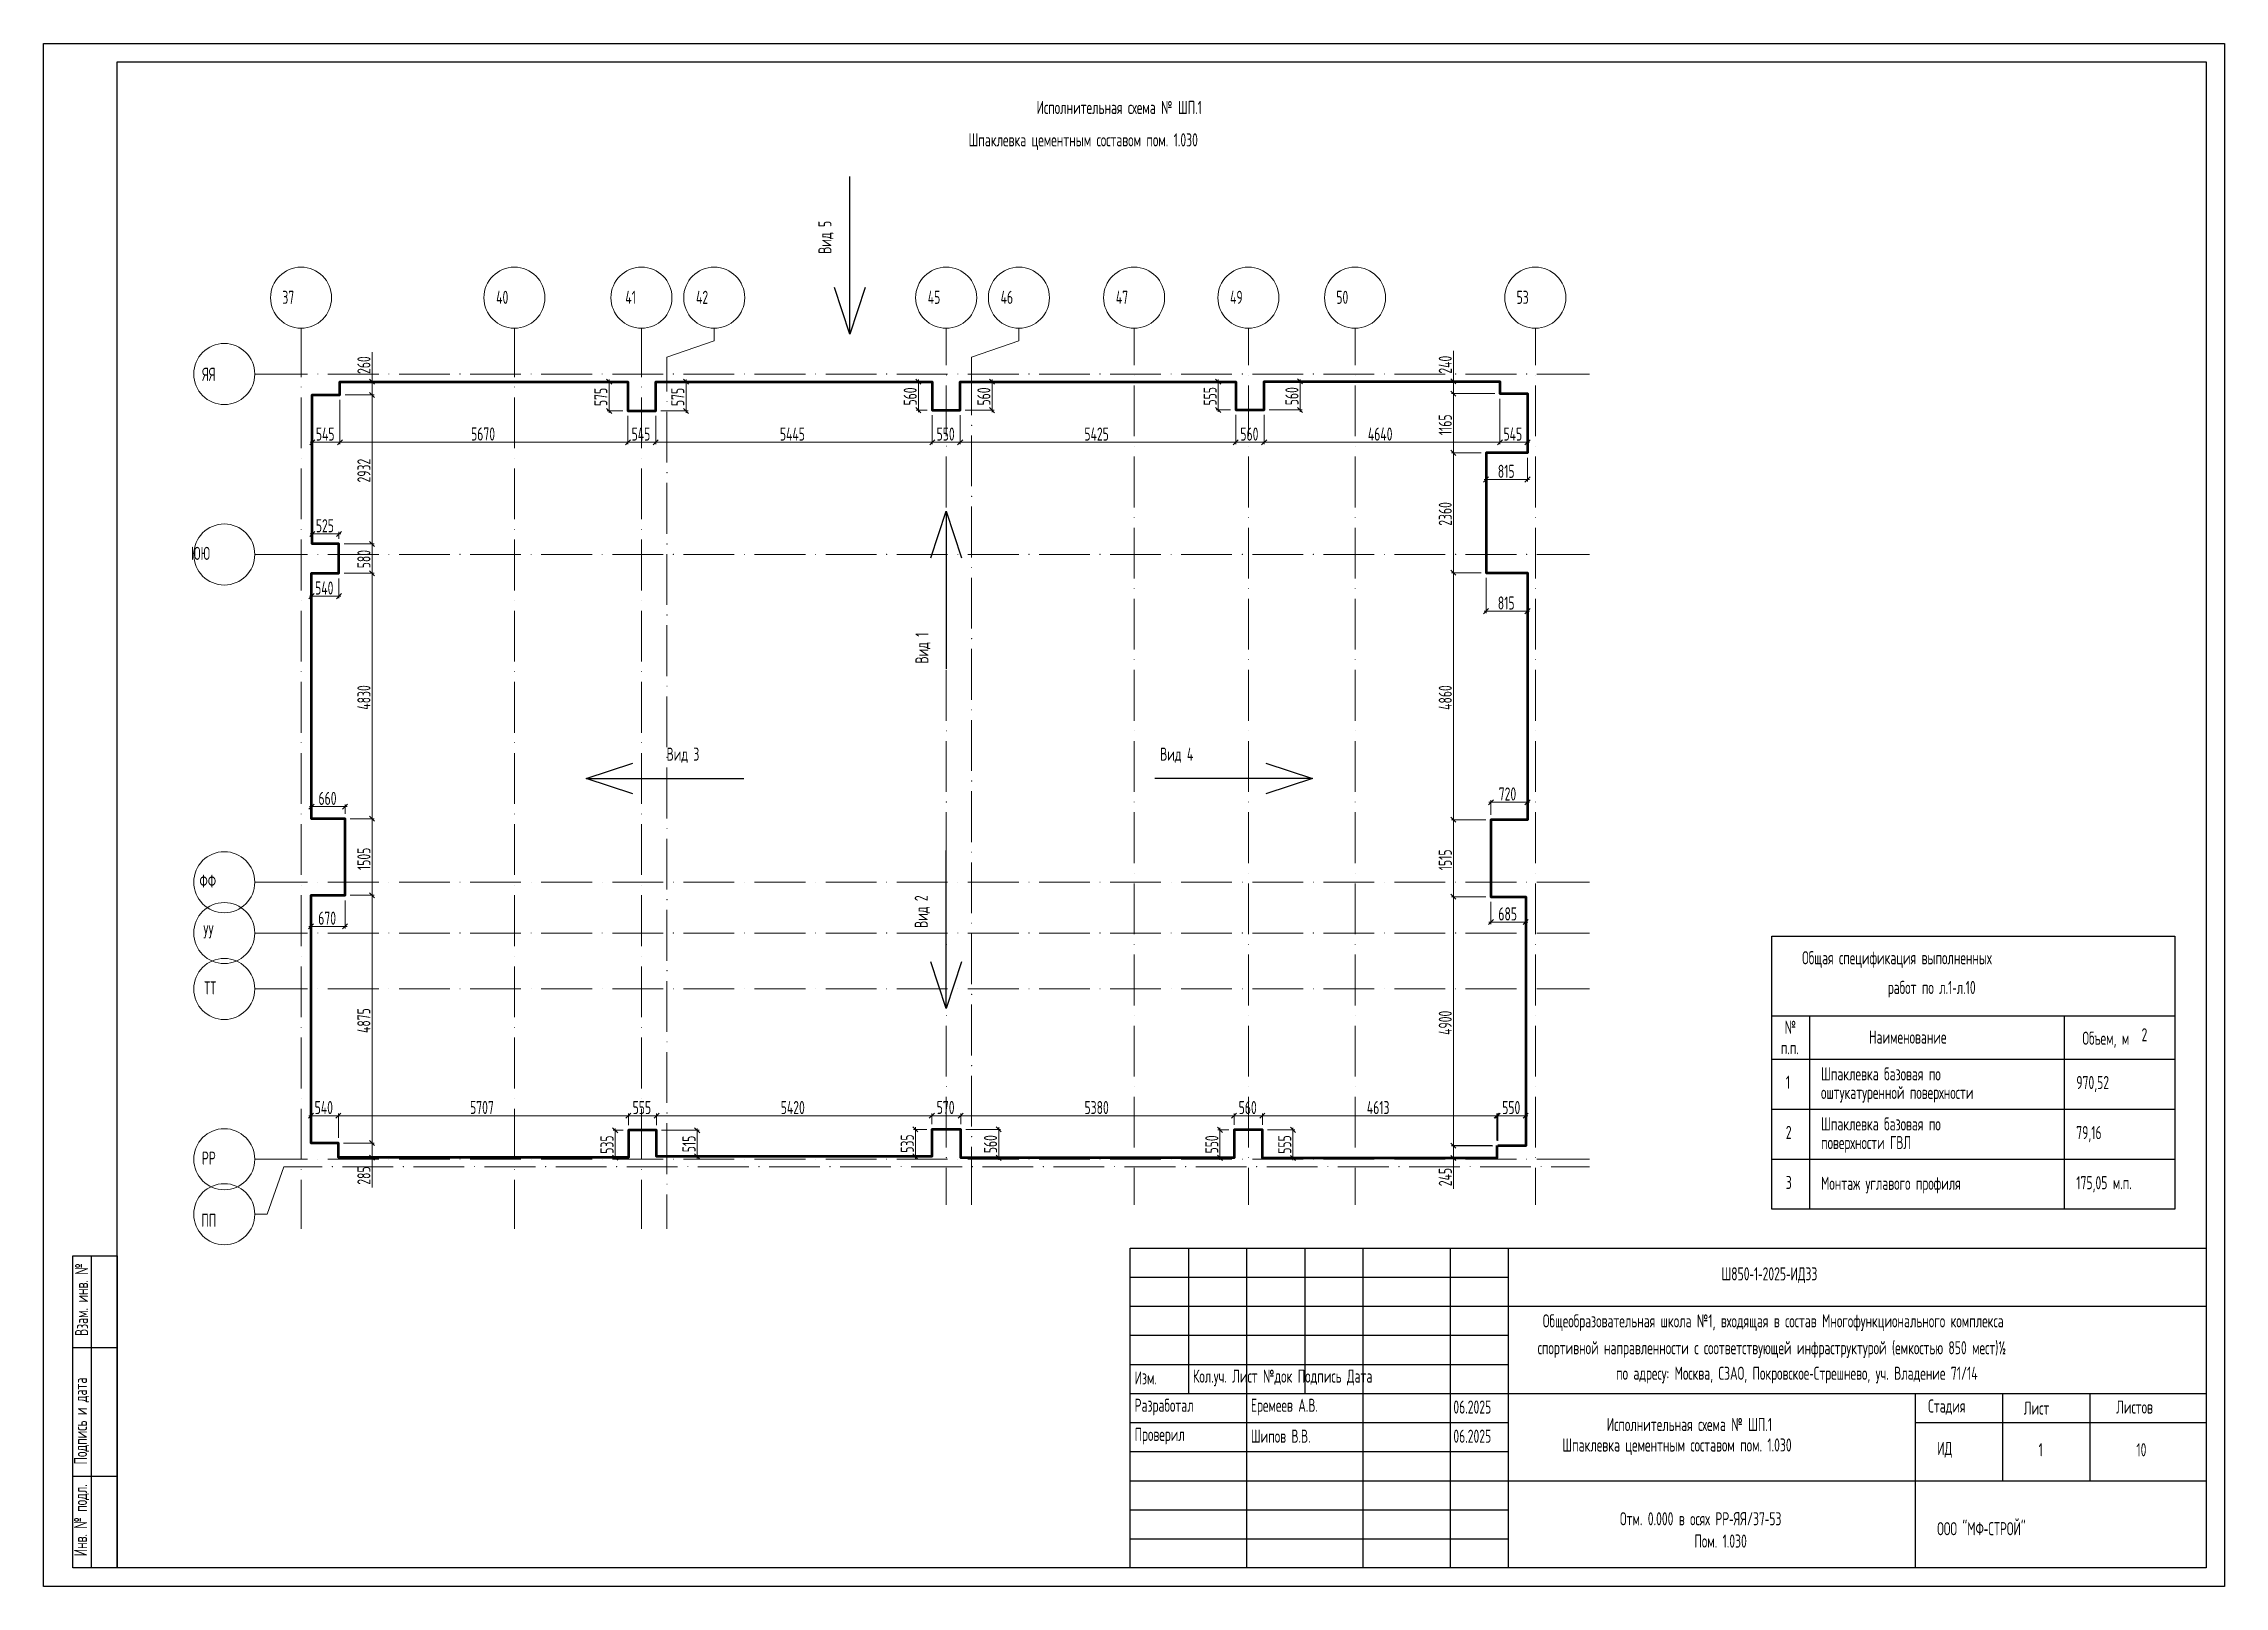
# Model space of a CAD drawing. Header units: millimetres. Extents: x 0 to 258, y 0 to 17.
# Drawn here: x 0.04 to 23.34, y 0.03 to 16.5 of the extents above; entities that cross this region are included whole.
import ezdxf

# ---------------------------------------------------------------- set-up
doc = ezdxf.new("R2010")
doc.units = ezdxf.units.MM
doc.layers.add('PDF _0', color=7, linetype='Continuous')
doc.layers.add('PDF _Текст', color=7, linetype='Continuous')
doc.layers.add('PDF _Оси-1', color=7, linetype='Continuous', true_color=0xaaaaaa)
doc.layers.add('PDF _Оси-3', color=7, linetype='Continuous', true_color=0x989898)
doc.styles.get("Standard").update_dxf_attribs({"font": 'ГОСТ тип А.ttf', "width": 0.8})

msp = doc.modelspace()

# ---------------------------------------------------------------- texts
at = {"layer": 'PDF _Текст', "char_height": 0.14, "attachment_point": 4}
for s, insert in [('Исполнительная схема № ШП.1', (10.651, 15.822)), ('Шпаклевка цементным составом пом. 1.030', (9.924, 15.457)), ('545', (2.952, 12.335)), ('5670', (4.61, 12.336)), ('545', (6.325, 12.335)), ('5445', (7.909, 12.335)), ('550', (9.583, 12.335)), ('5425', (11.162, 12.335)), ('560', (12.828, 12.335)), ('4640', (14.19, 12.335)), ('545', (15.639, 12.335)), ('815', (15.578, 11.937)), ('525', (2.952, 11.356)), ('540', (2.944, 10.691)), ('815', (15.578, 10.531)), ('Вид 3', (6.699, 8.906)), ('Вид 4', (11.971, 8.906)), ('660', (2.98, 8.445)), ('720', (15.588, 8.492)), ('670', (2.977, 7.166)), ('685', (15.584, 7.212)), ('Общая спецификация выполненных', (18.829, 6.724)), ('работ по л.1‐л.10', (19.744, 6.407)), ('№', (18.643, 6.001)), ('Наименование', (19.544, 5.896)), ('Объем, м', (21.823, 5.868)), ('2', (22.455, 5.921)), ('п.п.', (18.601, 5.783)), ('1', (18.655, 5.414)), ('оштукатуренной поверхности', (19.031, 5.286)), ('Шпаклевка базовая по', (19.031, 5.503)), ('970,52', (21.758, 5.395)), ('540', (2.939, 5.144)), ('5707', (4.599, 5.145)), ('555', (6.336, 5.144)), ('5420', (7.918, 5.144)), ('570', (9.584, 5.145)), ('5380', (11.163, 5.144)), ('560', (12.81, 5.144)), ('4613', (14.179, 5.144)), ('550', (15.625, 5.144)), ('2', (18.655, 4.879)), ('Шпаклевка базовая по', (19.031, 4.969)), ('79,16', (21.757, 4.86)), ('поверхности ГВЛ', (19.031, 4.751)), ('3', (18.655, 4.344)), ('Монтаж углавого профиля', (19.031, 4.316)), ('175,05 м.п.', (21.758, 4.325)), ('Ш850‐1‐2025‐ИД33', (17.967, 3.354)), ('Общеобразовательная школа №1, входящая в состав Многофункционального комплекса', (16.059, 2.847)), ('спортивной направленности с соответствующей инфраструктурой (емкостью 850 мест)½', (16.004, 2.56)), ('Кол.уч. Лист №док Подпись Дата', (12.321, 2.257)), ('по адресу: Москва, СЗАО, Покровское‐Стрешнево, уч. Владение 71/14', (16.841, 2.288)), ('Изм.', (11.698, 2.257)), ('Разработал', (11.698, 1.946)), ('Еремеев А.В.', (12.94, 1.946)), ('06.2025', (15.103, 1.946)), ('Стадия', (20.175, 1.946)), ('Лист', (21.197, 1.935)), ('Листов', (22.184, 1.946)), ('Проверил', (11.698, 1.635)), ('Шипов В.В.', (12.94, 1.635)), ('06.2025', (15.103, 1.635)), ('Исполнительная схема № ШП.1', (16.742, 1.76)), ('Шпаклевка цементным составом пом. 1.030', (16.267, 1.522)), ('ИД', (20.272, 1.49)), ('1', (21.355, 1.49)), ('10', (22.4, 1.49)), ('Отм. 0.000 в осях РР‐ЯЯ/37‐53', (16.883, 0.753)), ('ООО "МФ‐СТРОЙ"', (20.272, 0.647)), ('Пом. 1.030', (17.678, 0.515))]:
    msp.add_mtext(s, dxfattribs=dict(at, insert=insert))
at = {"layer": 'PDF _Текст', "char_height": 0.14, "attachment_point": 4, "rotation": 90}
for s, insert in [('Вид 5', (8.401, 14.26)), ('260', (3.465, 12.977)), ('240', (15.017, 12.98)), ('575', (5.996, 12.634)), ('575', (6.818, 12.634)), ('560', (9.301, 12.64)), ('560', (10.088, 12.64)), ('555', (12.505, 12.64)), ('560', (13.379, 12.643)), ('1165', (15.017, 12.323)), ('2932', (3.465, 11.818)), ('2360', (15.017, 11.356)), ('580', (3.465, 10.902)), ('Вид 1', (9.437, 9.885)), ('4830', (3.465, 9.392)), ('4860', (15.017, 9.39)), ('1505', (3.465, 7.68)), ('1515', (15.017, 7.678)), ('Вид 2', (9.43, 7.062)), ('4875', (3.464, 5.94)), ('4900', (15.017, 5.92)), ('535', (6.062, 4.651)), ('515', (6.938, 4.667)), ('535', (9.27, 4.662)), ('560', (10.159, 4.657)), ('550', (12.523, 4.654)), ('555', (13.302, 4.651)), ('285', (3.465, 4.32)), ('245', (15.017, 4.304)), ('Взам. инв. №', (0.449, 2.705)), ('Подпись и дата', (0.449, 1.333)), ('Инв. № подл.', (0.449, 0.352))]:
    msp.add_mtext(s, dxfattribs=dict(at, insert=insert))
at = {"layer": 'PDF _Текст', "color": 253, "true_color": 0xaaaaaa, "char_height": 0.14, "attachment_point": 4}
for s, insert in [('37', (2.594, 13.795)), ('40', (4.878, 13.795)), ('41', (6.258, 13.795)), ('42', (7.013, 13.795)), ('45', (9.489, 13.795)), ('46', (10.267, 13.795)), ('47', (11.498, 13.795)), ('49', (12.718, 13.795)), ('50', (13.853, 13.795)), ('53', (15.779, 13.795)), ('ЯЯ', (1.738, 12.972)), ('ЮЮ', (1.618, 11.061)), ('ФФ', (1.708, 7.561)), ('УУ', (1.75, 7.019)), ('ТТ', (1.759, 6.422)), ('РР', (1.734, 4.604)), ('ПП', (1.728, 3.94))]:
    msp.add_mtext(s, dxfattribs=dict(at, insert=insert))

# ---------------------------------------------------------------- linework, layer by layer
at = {"layer": 'PDF _0', "lineweight": 25}
for points in [[(0.043, 16.504), (23.34, 16.504), (23.34, 0.031), (0.043, 0.031)], [(0.828, 16.308), (23.144, 16.308), (23.144, 0.228), (0.828, 0.228)], [(22.811, 4.058), (18.505, 4.058), (18.505, 6.973), (22.811, 6.973)], [(0.357, 3.561), (0.828, 3.561), (0.828, 0.228), (0.357, 0.228)], [(11.652, 3.644), (23.144, 3.644), (23.144, 0.228), (11.652, 0.228)]]:
    msp.add_lwpolyline(points, close=True, dxfattribs=at)
for points in [[(8.821, 13.899), (8.656, 13.401), (8.656, 15.085)], [(8.656, 13.401), (8.492, 13.899)], [(9.521, 11.013), (9.685, 11.511), (9.685, 9.827)], [(9.685, 11.511), (9.849, 11.013)], [(5.841, 8.658), (6.339, 8.822)], [(6.339, 8.494), (5.841, 8.658), (7.525, 8.658)], [(13.1, 8.822), (13.598, 8.658), (11.914, 8.658)], [(13.598, 8.658), (13.1, 8.494)], [(9.849, 6.701), (9.685, 6.203), (9.685, 7.887)], [(9.685, 6.203), (9.521, 6.701)], [(18.505, 6.122), (22.811, 6.122)], [(18.908, 6.122), (18.908, 4.058)], [(21.628, 6.122), (21.628, 4.058)], [(18.505, 5.662), (22.811, 5.662)], [(18.505, 5.127), (22.811, 5.127)], [(18.505, 4.592), (22.811, 4.592)], [(0.553, 3.561), (0.553, 0.228)], [(12.273, 3.644), (12.273, 2.091)], [(12.894, 3.644), (12.894, 0.228)], [(13.515, 3.644), (13.515, 2.091)], [(14.137, 3.644), (14.137, 0.228)], [(15.068, 3.644), (15.068, 0.228)], [(15.69, 3.644), (15.69, 0.228)], [(11.652, 3.333), (15.69, 3.333)], [(11.652, 3.023), (23.144, 3.023)], [(0.357, 2.581), (0.828, 2.581)], [(11.652, 2.712), (15.69, 2.712)], [(11.652, 2.402), (15.69, 2.402)], [(11.652, 2.091), (23.144, 2.091)], [(20.038, 2.091), (20.038, 0.228)], [(20.97, 2.091), (20.97, 1.159)], [(21.901, 2.091), (21.901, 1.159)], [(11.652, 1.781), (15.69, 1.781)], [(20.038, 1.781), (23.144, 1.781)], [(11.652, 1.47), (15.69, 1.47)], [(0.357, 1.208), (0.828, 1.208)], [(11.652, 1.159), (23.144, 1.159)], [(11.652, 0.849), (15.69, 0.849)], [(11.652, 0.538), (15.69, 0.538)]]:
    msp.add_lwpolyline(points, dxfattribs=at)
at = {"layer": 'PDF _0', "lineweight": 13}
for points in [[(3.552, 12.894), (3.552, 13.21)], [(15.104, 12.897), (15.104, 13.223)], [(3.264, 12.894), (3.574, 12.894)], [(3.579, 12.867), (3.525, 12.921)], [(3.552, 12.916), (3.552, 12.753)], [(6.112, 12.867), (6.057, 12.921)], [(6.232, 12.894), (6.063, 12.894)], [(6.084, 12.916), (6.084, 12.561)], [(6.636, 12.894), (6.928, 12.894)], [(6.933, 12.867), (6.879, 12.921)], [(6.906, 12.916), (6.906, 12.561)], [(9.415, 12.867), (9.36, 12.921)], [(9.482, 12.894), (9.366, 12.894)], [(9.388, 12.916), (9.388, 12.569)], [(9.889, 12.894), (10.197, 12.894)], [(10.202, 12.867), (10.148, 12.921)], [(10.175, 12.916), (10.175, 12.569)], [(12.618, 12.867), (12.564, 12.921)], [(12.724, 12.894), (12.569, 12.894)], [(12.591, 12.916), (12.591, 12.571)], [(13.136, 12.897), (13.487, 12.897)], [(13.492, 12.87), (13.438, 12.924)], [(13.465, 12.919), (13.465, 12.571)], [(15.131, 12.87), (15.077, 12.924)], [(15.545, 12.897), (15.082, 12.897)], [(15.104, 12.919), (15.104, 12.767)], [(2.914, 12.699), (2.914, 12.226)], [(3.552, 12.775), (3.552, 11.141)], [(6.057, 12.609), (6.112, 12.555)], [(6.232, 12.582), (6.063, 12.582)], [(6.636, 12.582), (6.928, 12.582)], [(6.879, 12.609), (6.933, 12.555)], [(9.36, 12.618), (9.415, 12.563)], [(9.482, 12.59), (9.366, 12.59)], [(9.889, 12.59), (10.197, 12.59)], [(10.148, 12.618), (10.202, 12.563)], [(12.564, 12.62), (12.618, 12.566)], [(12.724, 12.593), (12.569, 12.593)], [(13.136, 12.593), (13.487, 12.593)], [(13.438, 12.62), (13.492, 12.566)], [(15.104, 12.788), (15.104, 12.113)], [(15.895, 12.712), (15.895, 12.226)], [(2.941, 12.275), (2.886, 12.221)], [(2.892, 12.248), (3.231, 12.248)], [(6.308, 12.248), (3.188, 12.248)], [(6.264, 12.248), (6.603, 12.248)], [(6.56, 12.248), (9.558, 12.248)], [(9.514, 12.248), (9.856, 12.248)], [(9.813, 12.248), (12.8, 12.248)], [(12.756, 12.248), (13.104, 12.248)], [(13.06, 12.248), (15.621, 12.248)], [(15.104, 12.156), (15.104, 10.832)], [(15.578, 12.248), (15.917, 12.248)], [(15.868, 12.221), (15.922, 12.275)], [(15.453, 12.08), (15.453, 11.829)], [(15.895, 12.08), (15.895, 11.829)], [(15.48, 11.878), (15.426, 11.823)], [(15.431, 11.85), (15.917, 11.85)], [(15.868, 11.823), (15.922, 11.878)], [(2.941, 11.296), (2.886, 11.242)], [(2.892, 11.269), (3.22, 11.269)], [(2.914, 11.216), (2.914, 11.291)], [(3.171, 11.242), (3.226, 11.296)], [(3.198, 11.216), (3.198, 11.291)], [(3.552, 11.184), (3.552, 10.826)], [(2.905, 10.793), (2.905, 10.582)], [(3.198, 10.793), (3.198, 10.582)], [(3.552, 10.869), (3.552, 8.205)], [(15.104, 10.876), (15.104, 8.195)], [(15.453, 10.8), (15.453, 10.422)], [(15.895, 10.8), (15.895, 10.422)], [(2.933, 10.631), (2.878, 10.577)], [(2.884, 10.604), (3.22, 10.604)], [(3.171, 10.577), (3.226, 10.631)], [(15.48, 10.471), (15.426, 10.417)], [(15.431, 10.444), (15.917, 10.444)], [(15.868, 10.417), (15.922, 10.471)], [(15.532, 8.43), (15.478, 8.376)], [(15.483, 8.403), (15.917, 8.403)], [(15.505, 8.271), (15.505, 8.425)], [(15.868, 8.376), (15.922, 8.43)], [(15.895, 8.271), (15.895, 8.425)], [(2.933, 8.385), (2.878, 8.331)], [(2.884, 8.358), (3.285, 8.358)], [(2.905, 8.281), (2.905, 8.38)], [(3.236, 8.331), (3.291, 8.385)], [(3.264, 8.281), (3.264, 8.38)], [(3.552, 8.248), (3.552, 7.388)], [(15.104, 8.239), (15.104, 7.373)], [(2.9, 7.356), (2.9, 7.056)], [(3.264, 7.356), (3.264, 7.056)], [(3.552, 7.432), (3.552, 4.743)], [(15.104, 7.417), (15.104, 4.714)], [(15.505, 7.341), (15.505, 7.103)], [(15.876, 7.341), (15.876, 7.103)], [(2.927, 7.105), (2.873, 7.051)], [(2.878, 7.078), (3.285, 7.078)], [(3.236, 7.051), (3.291, 7.105)], [(15.532, 7.152), (15.478, 7.098)], [(15.483, 7.125), (15.898, 7.125)], [(15.849, 7.098), (15.903, 7.152)], [(2.927, 5.084), (2.873, 5.03)], [(2.878, 5.057), (3.215, 5.057)], [(2.9, 4.819), (2.9, 5.079)], [(3.171, 5.057), (6.311, 5.057)], [(6.176, 4.873), (6.122, 4.928)], [(6.235, 4.901), (6.127, 4.901)], [(6.149, 4.922), (6.149, 4.589)], [(6.268, 5.057), (6.612, 5.057)], [(6.569, 5.057), (9.553, 5.057)], [(6.645, 4.901), (7.046, 4.901)], [(7.052, 4.873), (6.997, 4.928)], [(7.024, 4.922), (7.024, 4.599)], [(9.384, 4.884), (9.33, 4.939)], [(9.477, 4.911), (9.335, 4.911)], [(9.357, 4.933), (9.357, 4.599)], [(9.51, 5.057), (9.863, 5.057)], [(9.819, 5.057), (12.782, 5.057)], [(9.895, 4.911), (10.267, 4.911)], [(10.273, 4.884), (10.218, 4.939)], [(10.246, 4.933), (10.246, 4.586)], [(12.636, 4.879), (12.582, 4.933)], [(12.706, 4.906), (12.587, 4.906)], [(12.609, 4.928), (12.609, 4.586)], [(12.738, 5.057), (13.086, 5.057)], [(13.042, 5.057), (15.589, 5.057)], [(13.118, 4.906), (13.411, 4.906)], [(13.416, 4.879), (13.362, 4.933)], [(13.389, 4.928), (13.389, 4.583)], [(15.54, 5.03), (15.594, 5.084)], [(15.605, 5.084), (15.551, 5.03)], [(15.556, 5.057), (15.898, 5.057)], [(15.567, 4.792), (15.567, 5.079)], [(15.578, 4.79), (15.578, 5.079)], [(15.849, 5.03), (15.903, 5.084)], [(15.876, 4.79), (15.876, 5.079)], [(3.552, 4.787), (3.552, 4.61), (3.552, 4.291)], [(15.131, 4.711), (15.077, 4.765)], [(15.077, 4.763), (15.131, 4.709)], [(15.513, 4.738), (15.082, 4.738)], [(15.524, 4.736), (15.082, 4.736)], [(15.104, 4.76), (15.104, 4.605), (15.104, 4.276)], [(3.247, 4.61), (3.574, 4.61)], [(3.525, 4.637), (3.579, 4.583)], [(6.122, 4.637), (6.176, 4.583)], [(6.235, 4.61), (6.127, 4.61)], [(6.645, 4.621), (7.046, 4.621)], [(6.997, 4.648), (7.052, 4.594)], [(9.33, 4.648), (9.384, 4.594)], [(9.477, 4.621), (9.335, 4.621)], [(9.895, 4.608), (10.267, 4.608)], [(10.218, 4.635), (10.273, 4.58)], [(12.582, 4.635), (12.636, 4.58)], [(12.706, 4.608), (12.587, 4.608)], [(13.118, 4.605), (13.411, 4.605)], [(13.362, 4.632), (13.416, 4.578)], [(15.077, 4.632), (15.131, 4.578)], [(15.513, 4.605), (15.082, 4.605)]]:
    msp.add_lwpolyline(points, dxfattribs=at)
at = {"layer": 'PDF _0', "lineweight": 50}
msp.add_lwpolyline([(15.567, 4.738), (15.567, 4.605), (13.064, 4.605), (13.064, 4.906), (12.76, 4.906), (12.76, 4.608), (9.841, 4.608), (9.841, 4.911), (9.532, 4.911), (9.532, 4.621), (6.591, 4.621), (6.591, 4.901), (6.29, 4.901), (6.29, 4.61), (3.193, 4.61), (3.193, 4.765), (2.9, 4.765), (2.9, 7.41), (3.264, 7.41), (3.264, 8.227), (2.905, 8.227), (2.905, 10.848), (3.198, 10.848), (3.198, 11.162), (2.914, 11.162), (2.914, 12.753), (3.209, 12.753), (3.209, 12.894), (6.286, 12.894), (6.286, 12.582), (6.582, 12.582), (6.582, 12.894), (9.536, 12.894), (9.536, 12.59), (9.834, 12.59), (9.834, 12.894), (12.778, 12.894), (12.778, 12.593), (13.082, 12.593), (13.082, 12.897), (15.6, 12.897), (15.6, 12.767), (15.895, 12.767), (15.895, 12.135), (15.453, 12.135), (15.453, 10.854), (15.895, 10.854), (15.895, 8.217), (15.505, 8.217), (15.505, 7.395), (15.876, 7.395), (15.876, 4.736), (15.578, 4.736)], dxfattribs=at)
at = {"layer": 'PDF _0', "lineweight": 13}
for points in [[(3.209, 12.226), (3.209, 12.699)], [(3.574, 12.753), (3.264, 12.753)], [(3.525, 12.78), (3.579, 12.726)], [(15.077, 12.794), (15.131, 12.74)], [(15.082, 12.767), (15.545, 12.767)], [(15.6, 12.226), (15.6, 12.712)], [(6.286, 12.226), (6.286, 12.528)], [(6.582, 12.226), (6.582, 12.528)], [(9.536, 12.226), (9.536, 12.536)], [(9.834, 12.226), (9.834, 12.536)], [(12.778, 12.226), (12.778, 12.539)], [(13.082, 12.226), (13.082, 12.539)], [(3.182, 12.221), (3.236, 12.275)], [(6.259, 12.221), (6.313, 12.275)], [(6.554, 12.221), (6.609, 12.275)], [(9.509, 12.221), (9.563, 12.275)], [(9.807, 12.221), (9.862, 12.275)], [(12.751, 12.221), (12.805, 12.275)], [(13.055, 12.221), (13.109, 12.275)], [(15.077, 12.162), (15.131, 12.107)], [(15.082, 12.135), (15.399, 12.135)], [(15.573, 12.221), (15.627, 12.275)], [(3.525, 11.189), (3.579, 11.135)], [(3.574, 11.162), (3.253, 11.162)], [(3.574, 10.848), (3.253, 10.848)], [(3.525, 10.875), (3.579, 10.82)], [(15.077, 10.881), (15.131, 10.827)], [(15.082, 10.854), (15.399, 10.854)], [(3.574, 8.227), (3.318, 8.227)], [(3.525, 8.254), (3.579, 8.2)], [(15.077, 8.244), (15.131, 8.19)], [(15.082, 8.217), (15.45, 8.217)], [(3.574, 7.41), (3.318, 7.41)], [(3.525, 7.437), (3.579, 7.383)], [(15.077, 7.422), (15.131, 7.368)], [(15.082, 7.395), (15.45, 7.395)], [(3.166, 5.03), (3.22, 5.084)], [(3.193, 5.079), (3.193, 4.819)], [(6.263, 5.03), (6.317, 5.084)], [(6.29, 5.079), (6.29, 4.955)], [(6.564, 5.03), (6.618, 5.084)], [(6.591, 5.079), (6.591, 4.955)], [(9.505, 5.03), (9.559, 5.084)], [(9.532, 5.079), (9.532, 4.966)], [(9.814, 5.03), (9.868, 5.084)], [(9.841, 5.079), (9.841, 4.966)], [(12.733, 5.03), (12.787, 5.084)], [(12.76, 5.079), (12.76, 4.96)], [(13.037, 5.03), (13.091, 5.084)], [(13.064, 5.079), (13.064, 4.96)], [(3.574, 4.765), (3.247, 4.765)], [(3.525, 4.792), (3.579, 4.738)]]:
    msp.add_lwpolyline(points, close=True, dxfattribs=at)
at = {"layer": 'PDF _Оси-1', "lineweight": 20}
for centre in [(2.794, 13.791), (5.073, 13.791), (6.43, 13.791), (7.207, 13.791), (9.685, 13.791), (10.462, 13.791), (11.693, 13.791), (12.914, 13.791), (14.053, 13.791), (15.979, 13.791), (1.973, 12.976), (1.973, 11.049), (1.973, 7.55), (1.973, 7.007), (1.973, 6.41), (1.973, 4.592), (1.973, 4.005)]:
    msp.add_circle(centre, 0.326, dxfattribs=at)
at = {"layer": 'PDF _Оси-3', "lineweight": 9}
for points in [[(2.794, 13.466), (2.794, 12.944)], [(5.073, 13.466), (5.073, 12.944)], [(6.43, 13.466), (6.43, 12.944)], [(7.207, 13.466), (7.207, 13.332), (6.701, 13.156), (6.701, 12.789)], [(9.685, 13.466), (9.685, 13.072)], [(10.462, 13.466), (10.462, 13.332), (9.957, 13.156), (9.957, 12.537)], [(11.693, 13.466), (11.693, 13.072)], [(12.914, 13.466), (12.914, 13.072)], [(14.053, 13.466), (14.053, 13.072)], [(15.979, 13.466), (15.979, 13.072)], [(2.863, 12.976), (2.299, 12.976)], [(3.623, 12.976), (3.08, 12.976)], [(4.382, 12.976), (3.84, 12.976)], [(5.142, 12.976), (4.599, 12.976)], [(5.902, 12.976), (5.359, 12.976)], [(6.661, 12.976), (6.119, 12.976)], [(7.421, 12.976), (6.878, 12.976)], [(8.181, 12.976), (7.638, 12.976)], [(8.94, 12.976), (8.398, 12.976)], [(9.7, 12.976), (9.157, 12.976)], [(9.685, 12.855), (9.685, 12.312)], [(10.46, 12.976), (9.917, 12.976)], [(11.219, 12.976), (10.677, 12.976)], [(11.979, 12.976), (11.436, 12.976)], [(11.693, 12.855), (11.693, 12.312)], [(12.738, 12.976), (12.196, 12.976)], [(12.914, 12.855), (12.914, 12.312)], [(13.498, 12.976), (12.956, 12.976)], [(14.258, 12.976), (13.715, 12.976)], [(14.053, 12.855), (14.053, 12.312)], [(15.017, 12.976), (14.475, 12.976)], [(15.777, 12.976), (15.234, 12.976)], [(15.979, 12.855), (15.979, 12.312)], [(16.558, 12.976), (15.994, 12.976)], [(2.794, 12.727), (2.794, 12.185)], [(5.073, 12.727), (5.073, 12.185)], [(6.43, 12.727), (6.43, 12.185)], [(6.701, 12.572), (6.701, 12.03)], [(9.957, 12.32), (9.957, 11.777)], [(2.794, 11.968), (2.794, 11.425)], [(5.073, 11.968), (5.073, 11.425)], [(6.43, 11.968), (6.43, 11.425)], [(9.685, 12.095), (9.685, 11.552)], [(11.693, 12.095), (11.693, 11.552)], [(12.914, 12.095), (12.914, 11.552)], [(14.053, 12.095), (14.053, 11.552)], [(15.979, 12.095), (15.979, 11.552)], [(6.701, 11.813), (6.701, 11.27)], [(9.957, 11.56), (9.957, 11.017)], [(2.794, 11.208), (2.794, 10.665)], [(5.073, 11.208), (5.073, 10.665)], [(6.43, 11.208), (6.43, 10.665)], [(9.685, 11.335), (9.685, 10.793)], [(11.693, 11.335), (11.693, 10.793)], [(12.914, 11.335), (12.914, 10.793)], [(14.053, 11.335), (14.053, 10.793)], [(15.979, 11.335), (15.979, 10.793)], [(2.299, 11.049), (2.863, 11.049)], [(3.08, 11.049), (3.623, 11.049)], [(3.84, 11.049), (4.382, 11.049)], [(4.599, 11.049), (5.142, 11.049)], [(5.359, 11.049), (5.902, 11.049)], [(6.119, 11.049), (6.661, 11.049)], [(6.701, 11.053), (6.701, 10.51)], [(6.878, 11.049), (7.421, 11.049)], [(7.638, 11.049), (8.181, 11.049)], [(8.398, 11.049), (8.94, 11.049)], [(9.157, 11.049), (9.7, 11.049)], [(9.917, 11.049), (10.46, 11.049)], [(10.677, 11.049), (11.219, 11.049)], [(11.436, 11.049), (11.979, 11.049)], [(12.196, 11.049), (12.738, 11.049)], [(12.956, 11.049), (13.498, 11.049)], [(13.715, 11.049), (14.258, 11.049)], [(14.475, 11.049), (15.017, 11.049)], [(15.234, 11.049), (15.777, 11.049)], [(15.994, 11.049), (16.558, 11.049)], [(9.957, 10.8), (9.957, 10.258)], [(9.685, 10.576), (9.685, 10.033)], [(11.693, 10.576), (11.693, 10.033)], [(12.914, 10.576), (12.914, 10.033)], [(14.053, 10.576), (14.053, 10.033)], [(15.979, 10.576), (15.979, 10.033)], [(2.794, 10.448), (2.794, 9.906)], [(5.073, 10.448), (5.073, 9.906)], [(6.43, 10.448), (6.43, 9.906)], [(6.701, 10.293), (6.701, 9.751)], [(9.957, 10.041), (9.957, 9.498)], [(9.685, 9.816), (9.685, 9.273)], [(11.693, 9.816), (11.693, 9.273)], [(12.914, 9.816), (12.914, 9.273)], [(14.053, 9.816), (14.053, 9.273)], [(15.979, 9.816), (15.979, 9.273)], [(2.794, 9.689), (2.794, 9.146)], [(5.073, 9.689), (5.073, 9.146)], [(6.43, 9.689), (6.43, 9.146)], [(6.701, 9.534), (6.701, 8.991)], [(9.957, 9.281), (9.957, 8.739)], [(2.794, 8.929), (2.794, 8.386)], [(5.073, 8.929), (5.073, 8.386)], [(6.43, 8.929), (6.43, 8.386)], [(9.685, 9.056), (9.685, 8.514)], [(11.693, 9.056), (11.693, 8.514)], [(12.914, 9.056), (12.914, 8.514)], [(14.053, 9.056), (14.053, 8.514)], [(15.979, 9.056), (15.979, 8.514)], [(6.701, 8.774), (6.701, 8.231)], [(9.957, 8.522), (9.957, 7.979)], [(2.794, 8.169), (2.794, 7.627)], [(5.073, 8.169), (5.073, 7.627)], [(6.43, 8.169), (6.43, 7.627)], [(9.685, 8.297), (9.685, 7.754)], [(11.693, 8.297), (11.693, 7.754)], [(12.914, 8.297), (12.914, 7.754)], [(14.053, 8.297), (14.053, 7.754)], [(15.979, 8.297), (15.979, 7.754)], [(6.701, 8.014), (6.701, 7.472)], [(9.957, 7.762), (9.957, 7.219)], [(2.299, 7.55), (2.863, 7.55)], [(3.08, 7.55), (3.623, 7.55)], [(3.84, 7.55), (4.382, 7.55)], [(4.599, 7.55), (5.142, 7.55)], [(5.359, 7.55), (5.902, 7.55)], [(6.119, 7.55), (6.661, 7.55)], [(6.878, 7.55), (7.421, 7.55)], [(7.638, 7.55), (8.181, 7.55)], [(8.398, 7.55), (8.94, 7.55)], [(9.157, 7.55), (9.7, 7.55)], [(9.685, 7.537), (9.685, 6.995)], [(9.917, 7.55), (10.46, 7.55)], [(10.677, 7.55), (11.219, 7.55)], [(11.436, 7.55), (11.979, 7.55)], [(11.693, 7.537), (11.693, 6.995)], [(12.196, 7.55), (12.738, 7.55)], [(12.914, 7.537), (12.914, 6.995)], [(12.956, 7.55), (13.498, 7.55)], [(13.715, 7.55), (14.258, 7.55)], [(14.053, 7.537), (14.053, 6.995)], [(14.475, 7.55), (15.017, 7.55)], [(15.234, 7.55), (15.777, 7.55)], [(15.979, 7.537), (15.979, 6.995)], [(15.994, 7.55), (16.558, 7.55)], [(2.794, 7.41), (2.794, 6.867)], [(5.073, 7.41), (5.073, 6.867)], [(6.43, 7.41), (6.43, 6.867)], [(6.701, 7.255), (6.701, 6.712)], [(2.299, 7.007), (2.863, 7.007)], [(3.08, 7.007), (3.623, 7.007)], [(3.84, 7.007), (4.382, 7.007)], [(4.599, 7.007), (5.142, 7.007)], [(5.359, 7.007), (5.902, 7.007)], [(6.119, 7.007), (6.661, 7.007)], [(6.878, 7.007), (7.421, 7.007)], [(7.638, 7.007), (8.181, 7.007)], [(8.398, 7.007), (8.94, 7.007)], [(9.157, 7.007), (9.7, 7.007)], [(9.917, 7.007), (10.46, 7.007)], [(9.957, 7.002), (9.957, 6.46)], [(10.677, 7.007), (11.219, 7.007)], [(11.436, 7.007), (11.979, 7.007)], [(12.196, 7.007), (12.738, 7.007)], [(12.956, 7.007), (13.498, 7.007)], [(13.715, 7.007), (14.258, 7.007)], [(14.475, 7.007), (15.017, 7.007)], [(15.234, 7.007), (15.777, 7.007)], [(15.994, 7.007), (16.558, 7.007)], [(9.685, 6.777), (9.685, 6.235)], [(11.693, 6.777), (11.693, 6.235)], [(12.914, 6.777), (12.914, 6.235)], [(14.053, 6.777), (14.053, 6.235)], [(15.979, 6.777), (15.979, 6.235)], [(2.794, 6.65), (2.794, 6.108)], [(5.073, 6.65), (5.073, 6.108)], [(6.43, 6.65), (6.43, 6.108)], [(2.299, 6.41), (2.863, 6.41)], [(3.08, 6.41), (3.623, 6.41)], [(3.84, 6.41), (4.382, 6.41)], [(4.599, 6.41), (5.142, 6.41)], [(5.359, 6.41), (5.902, 6.41)], [(6.119, 6.41), (6.661, 6.41)], [(6.701, 6.495), (6.701, 5.952)], [(6.878, 6.41), (7.421, 6.41)], [(7.638, 6.41), (8.181, 6.41)], [(8.398, 6.41), (8.94, 6.41)], [(9.157, 6.41), (9.7, 6.41)], [(9.917, 6.41), (10.46, 6.41)], [(10.677, 6.41), (11.219, 6.41)], [(11.436, 6.41), (11.979, 6.41)], [(12.196, 6.41), (12.738, 6.41)], [(12.956, 6.41), (13.498, 6.41)], [(13.715, 6.41), (14.258, 6.41)], [(14.475, 6.41), (15.017, 6.41)], [(15.234, 6.41), (15.777, 6.41)], [(15.994, 6.41), (16.558, 6.41)], [(9.957, 6.243), (9.957, 5.7)], [(2.794, 5.891), (2.794, 5.348)], [(5.073, 5.891), (5.073, 5.348)], [(6.43, 5.891), (6.43, 5.348)], [(9.685, 6.018), (9.685, 5.475)], [(11.693, 6.018), (11.693, 5.475)], [(12.914, 6.018), (12.914, 5.475)], [(14.053, 6.018), (14.053, 5.475)], [(15.979, 6.018), (15.979, 5.475)], [(6.701, 5.735), (6.701, 5.193)], [(9.957, 5.483), (9.957, 4.94)], [(2.794, 5.131), (2.794, 4.588)], [(5.073, 5.131), (5.073, 4.588)], [(6.43, 5.131), (6.43, 4.588)], [(9.685, 5.258), (9.685, 4.716)], [(11.693, 5.258), (11.693, 4.716)], [(12.914, 5.258), (12.914, 4.716)], [(14.053, 5.258), (14.053, 4.716)], [(15.979, 5.258), (15.979, 4.716)], [(6.701, 4.976), (6.701, 4.433)], [(9.957, 4.723), (9.957, 4.105)], [(2.299, 4.592), (2.863, 4.592)], [(3.018, 4.511), (2.609, 4.511), (2.433, 4.005), (2.299, 4.005)], [(3.08, 4.592), (3.623, 4.592)], [(3.778, 4.511), (3.235, 4.511)], [(3.84, 4.592), (4.382, 4.592)], [(4.537, 4.511), (3.995, 4.511)], [(4.599, 4.592), (5.142, 4.592)], [(5.297, 4.511), (4.755, 4.511)], [(5.359, 4.592), (5.902, 4.592)], [(6.057, 4.511), (5.514, 4.511)], [(6.119, 4.592), (6.661, 4.592)], [(6.816, 4.511), (6.274, 4.511)], [(6.878, 4.592), (7.421, 4.592)], [(7.576, 4.511), (7.033, 4.511)], [(7.638, 4.592), (8.181, 4.592)], [(8.336, 4.511), (7.793, 4.511)], [(8.398, 4.592), (8.94, 4.592)], [(9.095, 4.511), (8.553, 4.511)], [(9.157, 4.592), (9.7, 4.592)], [(9.855, 4.511), (9.312, 4.511)], [(9.685, 4.499), (9.685, 4.105)], [(9.917, 4.592), (10.46, 4.592)], [(10.615, 4.511), (10.072, 4.511)], [(10.677, 4.592), (11.219, 4.592)], [(11.374, 4.511), (10.832, 4.511)], [(11.436, 4.592), (11.979, 4.592)], [(12.134, 4.511), (11.591, 4.511)], [(11.693, 4.499), (11.693, 4.105)], [(12.196, 4.592), (12.738, 4.592)], [(12.894, 4.511), (12.351, 4.511)], [(12.914, 4.499), (12.914, 4.105)], [(12.956, 4.592), (13.498, 4.592)], [(13.653, 4.511), (13.111, 4.511)], [(13.715, 4.592), (14.258, 4.592)], [(14.413, 4.511), (13.87, 4.511)], [(14.053, 4.499), (14.053, 4.105)], [(14.475, 4.592), (15.017, 4.592)], [(15.173, 4.511), (14.63, 4.511)], [(15.234, 4.592), (15.777, 4.592)], [(15.932, 4.511), (15.39, 4.511)], [(15.979, 4.499), (15.979, 4.105)], [(15.994, 4.592), (16.558, 4.592)], [(16.558, 4.511), (16.149, 4.511)], [(2.794, 4.371), (2.794, 3.85)], [(5.073, 4.371), (5.073, 3.85)], [(6.43, 4.371), (6.43, 3.85)], [(6.701, 4.216), (6.701, 3.85)]]:
    msp.add_lwpolyline(points, dxfattribs=at)
at = {"layer": 'PDF _Оси-3', "lineweight": 5}
for points in [[(2.794, 12.836), (2.796, 12.836), (2.796, 12.838), (2.794, 12.838)], [(2.972, 12.976), (2.974, 12.976), (2.974, 12.978), (2.972, 12.978)], [(3.731, 12.976), (3.733, 12.976), (3.733, 12.978), (3.731, 12.978)], [(4.491, 12.976), (4.493, 12.976), (4.493, 12.978), (4.491, 12.978)], [(5.073, 12.836), (5.075, 12.836), (5.075, 12.838), (5.073, 12.838)], [(5.251, 12.976), (5.253, 12.976), (5.253, 12.978), (5.251, 12.978)], [(6.01, 12.976), (6.012, 12.976), (6.012, 12.978), (6.01, 12.978)], [(6.43, 12.836), (6.432, 12.836), (6.432, 12.838), (6.43, 12.838)], [(6.77, 12.976), (6.772, 12.976), (6.772, 12.978), (6.77, 12.978)], [(7.529, 12.976), (7.531, 12.976), (7.531, 12.978), (7.529, 12.978)], [(8.289, 12.976), (8.291, 12.976), (8.291, 12.978), (8.289, 12.978)], [(9.049, 12.976), (9.051, 12.976), (9.051, 12.978), (9.049, 12.978)], [(9.685, 12.963), (9.687, 12.963), (9.687, 12.965), (9.685, 12.965)], [(9.808, 12.976), (9.81, 12.976), (9.81, 12.978), (9.808, 12.978)], [(10.568, 12.976), (10.57, 12.976), (10.57, 12.978), (10.568, 12.978)], [(11.328, 12.976), (11.33, 12.976), (11.33, 12.978), (11.328, 12.978)], [(11.693, 12.963), (11.695, 12.963), (11.695, 12.965), (11.693, 12.965)], [(12.087, 12.976), (12.089, 12.976), (12.089, 12.978), (12.087, 12.978)], [(12.847, 12.976), (12.849, 12.976), (12.849, 12.978), (12.847, 12.978)], [(12.914, 12.963), (12.916, 12.963), (12.916, 12.965), (12.914, 12.965)], [(13.607, 12.976), (13.609, 12.976), (13.609, 12.978), (13.607, 12.978)], [(14.053, 12.963), (14.055, 12.963), (14.055, 12.965), (14.053, 12.965)], [(14.366, 12.976), (14.368, 12.976), (14.368, 12.978), (14.366, 12.978)], [(15.126, 12.976), (15.128, 12.976), (15.128, 12.978), (15.126, 12.978)], [(15.886, 12.976), (15.888, 12.976), (15.888, 12.978), (15.886, 12.978)], [(15.979, 12.963), (15.981, 12.963), (15.981, 12.965), (15.979, 12.965)], [(6.701, 12.681), (6.703, 12.681), (6.703, 12.683), (6.701, 12.683)], [(9.957, 12.428), (9.959, 12.428), (9.959, 12.43), (9.957, 12.43)], [(9.685, 12.204), (9.687, 12.204), (9.687, 12.206), (9.685, 12.206)], [(11.693, 12.204), (11.695, 12.204), (11.695, 12.206), (11.693, 12.206)], [(12.914, 12.204), (12.916, 12.204), (12.916, 12.206), (12.914, 12.206)], [(14.053, 12.204), (14.055, 12.204), (14.055, 12.206), (14.053, 12.206)], [(15.979, 12.204), (15.981, 12.204), (15.981, 12.206), (15.979, 12.206)], [(2.794, 12.076), (2.796, 12.076), (2.796, 12.078), (2.794, 12.078)], [(5.073, 12.076), (5.075, 12.076), (5.075, 12.078), (5.073, 12.078)], [(6.43, 12.076), (6.432, 12.076), (6.432, 12.078), (6.43, 12.078)], [(6.701, 11.921), (6.703, 11.921), (6.703, 11.923), (6.701, 11.923)], [(9.957, 11.669), (9.959, 11.669), (9.959, 11.671), (9.957, 11.671)], [(9.685, 11.444), (9.687, 11.444), (9.687, 11.446), (9.685, 11.446)], [(11.693, 11.444), (11.695, 11.444), (11.695, 11.446), (11.693, 11.446)], [(12.914, 11.444), (12.916, 11.444), (12.916, 11.446), (12.914, 11.446)], [(14.053, 11.444), (14.055, 11.444), (14.055, 11.446), (14.053, 11.446)], [(15.979, 11.444), (15.981, 11.444), (15.981, 11.446), (15.979, 11.446)], [(2.794, 11.317), (2.796, 11.317), (2.796, 11.319), (2.794, 11.319)], [(5.073, 11.317), (5.075, 11.317), (5.075, 11.319), (5.073, 11.319)], [(6.43, 11.317), (6.432, 11.317), (6.432, 11.319), (6.43, 11.319)], [(2.972, 11.049), (2.974, 11.049), (2.974, 11.051), (2.972, 11.051)], [(3.731, 11.049), (3.733, 11.049), (3.733, 11.051), (3.731, 11.051)], [(4.491, 11.049), (4.493, 11.049), (4.493, 11.051), (4.491, 11.051)], [(5.251, 11.049), (5.253, 11.049), (5.253, 11.051), (5.251, 11.051)], [(6.01, 11.049), (6.012, 11.049), (6.012, 11.051), (6.01, 11.051)], [(6.701, 11.161), (6.703, 11.161), (6.703, 11.163), (6.701, 11.163)], [(6.77, 11.049), (6.772, 11.049), (6.772, 11.051), (6.77, 11.051)], [(7.529, 11.049), (7.531, 11.049), (7.531, 11.051), (7.529, 11.051)], [(8.289, 11.049), (8.291, 11.049), (8.291, 11.051), (8.289, 11.051)], [(9.049, 11.049), (9.051, 11.049), (9.051, 11.051), (9.049, 11.051)], [(9.808, 11.049), (9.81, 11.049), (9.81, 11.051), (9.808, 11.051)], [(10.568, 11.049), (10.57, 11.049), (10.57, 11.051), (10.568, 11.051)], [(11.328, 11.049), (11.33, 11.049), (11.33, 11.051), (11.328, 11.051)], [(12.087, 11.049), (12.089, 11.049), (12.089, 11.051), (12.087, 11.051)], [(12.847, 11.049), (12.849, 11.049), (12.849, 11.051), (12.847, 11.051)], [(13.607, 11.049), (13.609, 11.049), (13.609, 11.051), (13.607, 11.051)], [(14.366, 11.049), (14.368, 11.049), (14.368, 11.051), (14.366, 11.051)], [(15.126, 11.049), (15.128, 11.049), (15.128, 11.051), (15.126, 11.051)], [(15.886, 11.049), (15.888, 11.049), (15.888, 11.051), (15.886, 11.051)], [(9.957, 10.909), (9.959, 10.909), (9.959, 10.911), (9.957, 10.911)], [(2.794, 10.557), (2.796, 10.557), (2.796, 10.559), (2.794, 10.559)], [(5.073, 10.557), (5.075, 10.557), (5.075, 10.559), (5.073, 10.559)], [(6.43, 10.557), (6.432, 10.557), (6.432, 10.559), (6.43, 10.559)], [(9.685, 10.684), (9.687, 10.684), (9.687, 10.686), (9.685, 10.686)], [(11.693, 10.684), (11.695, 10.684), (11.695, 10.686), (11.693, 10.686)], [(12.914, 10.684), (12.916, 10.684), (12.916, 10.686), (12.914, 10.686)], [(14.053, 10.684), (14.055, 10.684), (14.055, 10.686), (14.053, 10.686)], [(15.979, 10.684), (15.981, 10.684), (15.981, 10.686), (15.979, 10.686)], [(6.701, 10.402), (6.703, 10.402), (6.703, 10.404), (6.701, 10.404)], [(9.957, 10.149), (9.959, 10.149), (9.959, 10.151), (9.957, 10.151)], [(2.794, 9.797), (2.796, 9.797), (2.796, 9.799), (2.794, 9.799)], [(5.073, 9.797), (5.075, 9.797), (5.075, 9.799), (5.073, 9.799)], [(6.43, 9.797), (6.432, 9.797), (6.432, 9.799), (6.43, 9.799)], [(9.685, 9.925), (9.687, 9.925), (9.687, 9.927), (9.685, 9.927)], [(11.693, 9.925), (11.695, 9.925), (11.695, 9.927), (11.693, 9.927)], [(12.914, 9.925), (12.916, 9.925), (12.916, 9.927), (12.914, 9.927)], [(14.053, 9.925), (14.055, 9.925), (14.055, 9.927), (14.053, 9.927)], [(15.979, 9.925), (15.981, 9.925), (15.981, 9.927), (15.979, 9.927)], [(6.701, 9.642), (6.703, 9.642), (6.703, 9.644), (6.701, 9.644)], [(9.957, 9.39), (9.959, 9.39), (9.959, 9.392), (9.957, 9.392)], [(9.685, 9.165), (9.687, 9.165), (9.687, 9.167), (9.685, 9.167)], [(11.693, 9.165), (11.695, 9.165), (11.695, 9.167), (11.693, 9.167)], [(12.914, 9.165), (12.916, 9.165), (12.916, 9.167), (12.914, 9.167)], [(14.053, 9.165), (14.055, 9.165), (14.055, 9.167), (14.053, 9.167)], [(15.979, 9.165), (15.981, 9.165), (15.981, 9.167), (15.979, 9.167)], [(2.794, 9.038), (2.796, 9.038), (2.796, 9.04), (2.794, 9.04)], [(5.073, 9.038), (5.075, 9.038), (5.075, 9.04), (5.073, 9.04)], [(6.43, 9.038), (6.432, 9.038), (6.432, 9.04), (6.43, 9.04)], [(6.701, 8.883), (6.703, 8.883), (6.703, 8.885), (6.701, 8.885)], [(9.957, 8.63), (9.959, 8.63), (9.959, 8.632), (9.957, 8.632)], [(9.685, 8.405), (9.687, 8.405), (9.687, 8.407), (9.685, 8.407)], [(11.693, 8.405), (11.695, 8.405), (11.695, 8.407), (11.693, 8.407)], [(12.914, 8.405), (12.916, 8.405), (12.916, 8.407), (12.914, 8.407)], [(14.053, 8.405), (14.055, 8.405), (14.055, 8.407), (14.053, 8.407)], [(15.979, 8.405), (15.981, 8.405), (15.981, 8.407), (15.979, 8.407)], [(2.794, 8.278), (2.796, 8.278), (2.796, 8.28), (2.794, 8.28)], [(5.073, 8.278), (5.075, 8.278), (5.075, 8.28), (5.073, 8.28)], [(6.43, 8.278), (6.432, 8.278), (6.432, 8.28), (6.43, 8.28)], [(6.701, 8.123), (6.703, 8.123), (6.703, 8.125), (6.701, 8.125)], [(9.957, 7.87), (9.959, 7.87), (9.959, 7.872), (9.957, 7.872)], [(2.794, 7.518), (2.796, 7.518), (2.796, 7.52), (2.794, 7.52)], [(2.972, 7.55), (2.974, 7.55), (2.974, 7.552), (2.972, 7.552)], [(3.731, 7.55), (3.733, 7.55), (3.733, 7.552), (3.731, 7.552)], [(4.491, 7.55), (4.493, 7.55), (4.493, 7.552), (4.491, 7.552)], [(5.073, 7.518), (5.075, 7.518), (5.075, 7.52), (5.073, 7.52)], [(5.251, 7.55), (5.253, 7.55), (5.253, 7.552), (5.251, 7.552)], [(6.01, 7.55), (6.012, 7.55), (6.012, 7.552), (6.01, 7.552)], [(6.43, 7.518), (6.432, 7.518), (6.432, 7.52), (6.43, 7.52)], [(6.77, 7.55), (6.772, 7.55), (6.772, 7.552), (6.77, 7.552)], [(7.529, 7.55), (7.531, 7.55), (7.531, 7.552), (7.529, 7.552)], [(8.289, 7.55), (8.291, 7.55), (8.291, 7.552), (8.289, 7.552)], [(9.049, 7.55), (9.051, 7.55), (9.051, 7.552), (9.049, 7.552)], [(9.685, 7.646), (9.687, 7.646), (9.687, 7.648), (9.685, 7.648)], [(9.808, 7.55), (9.81, 7.55), (9.81, 7.552), (9.808, 7.552)], [(10.568, 7.55), (10.57, 7.55), (10.57, 7.552), (10.568, 7.552)], [(11.328, 7.55), (11.33, 7.55), (11.33, 7.552), (11.328, 7.552)], [(11.693, 7.646), (11.695, 7.646), (11.695, 7.648), (11.693, 7.648)], [(12.087, 7.55), (12.089, 7.55), (12.089, 7.552), (12.087, 7.552)], [(12.847, 7.55), (12.849, 7.55), (12.849, 7.552), (12.847, 7.552)], [(12.914, 7.646), (12.916, 7.646), (12.916, 7.648), (12.914, 7.648)], [(13.607, 7.55), (13.609, 7.55), (13.609, 7.552), (13.607, 7.552)], [(14.053, 7.646), (14.055, 7.646), (14.055, 7.648), (14.053, 7.648)], [(14.366, 7.55), (14.368, 7.55), (14.368, 7.552), (14.366, 7.552)], [(15.126, 7.55), (15.128, 7.55), (15.128, 7.552), (15.126, 7.552)], [(15.886, 7.55), (15.888, 7.55), (15.888, 7.552), (15.886, 7.552)], [(15.979, 7.646), (15.981, 7.646), (15.981, 7.648), (15.979, 7.648)], [(6.701, 7.363), (6.703, 7.363), (6.703, 7.365), (6.701, 7.365)], [(2.972, 7.007), (2.974, 7.007), (2.974, 7.009), (2.972, 7.009)], [(3.731, 7.007), (3.733, 7.007), (3.733, 7.009), (3.731, 7.009)], [(4.491, 7.007), (4.493, 7.007), (4.493, 7.009), (4.491, 7.009)], [(5.251, 7.007), (5.253, 7.007), (5.253, 7.009), (5.251, 7.009)], [(6.01, 7.007), (6.012, 7.007), (6.012, 7.009), (6.01, 7.009)], [(6.77, 7.007), (6.772, 7.007), (6.772, 7.009), (6.77, 7.009)], [(7.529, 7.007), (7.531, 7.007), (7.531, 7.009), (7.529, 7.009)], [(8.289, 7.007), (8.291, 7.007), (8.291, 7.009), (8.289, 7.009)], [(9.049, 7.007), (9.051, 7.007), (9.051, 7.009), (9.049, 7.009)], [(9.808, 7.007), (9.81, 7.007), (9.81, 7.009), (9.808, 7.009)], [(9.957, 7.111), (9.959, 7.111), (9.959, 7.113), (9.957, 7.113)], [(10.568, 7.007), (10.57, 7.007), (10.57, 7.009), (10.568, 7.009)], [(11.328, 7.007), (11.33, 7.007), (11.33, 7.009), (11.328, 7.009)], [(12.087, 7.007), (12.089, 7.007), (12.089, 7.009), (12.087, 7.009)], [(12.847, 7.007), (12.849, 7.007), (12.849, 7.009), (12.847, 7.009)], [(13.607, 7.007), (13.609, 7.007), (13.609, 7.009), (13.607, 7.009)], [(14.366, 7.007), (14.368, 7.007), (14.368, 7.009), (14.366, 7.009)], [(15.126, 7.007), (15.128, 7.007), (15.128, 7.009), (15.126, 7.009)], [(15.886, 7.007), (15.888, 7.007), (15.888, 7.009), (15.886, 7.009)], [(2.794, 6.759), (2.796, 6.759), (2.796, 6.761), (2.794, 6.761)], [(5.073, 6.759), (5.075, 6.759), (5.075, 6.761), (5.073, 6.761)], [(6.43, 6.759), (6.432, 6.759), (6.432, 6.761), (6.43, 6.761)], [(9.685, 6.886), (9.687, 6.886), (9.687, 6.888), (9.685, 6.888)], [(11.693, 6.886), (11.695, 6.886), (11.695, 6.888), (11.693, 6.888)], [(12.914, 6.886), (12.916, 6.886), (12.916, 6.888), (12.914, 6.888)], [(14.053, 6.886), (14.055, 6.886), (14.055, 6.888), (14.053, 6.888)], [(15.979, 6.886), (15.981, 6.886), (15.981, 6.888), (15.979, 6.888)], [(6.701, 6.604), (6.703, 6.604), (6.703, 6.606), (6.701, 6.606)], [(2.972, 6.41), (2.974, 6.41), (2.974, 6.412), (2.972, 6.412)], [(3.731, 6.41), (3.733, 6.41), (3.733, 6.412), (3.731, 6.412)], [(4.491, 6.41), (4.493, 6.41), (4.493, 6.412), (4.491, 6.412)], [(5.251, 6.41), (5.253, 6.41), (5.253, 6.412), (5.251, 6.412)], [(6.01, 6.41), (6.012, 6.41), (6.012, 6.412), (6.01, 6.412)], [(6.77, 6.41), (6.772, 6.41), (6.772, 6.412), (6.77, 6.412)], [(7.529, 6.41), (7.531, 6.41), (7.531, 6.412), (7.529, 6.412)], [(8.289, 6.41), (8.291, 6.41), (8.291, 6.412), (8.289, 6.412)], [(9.049, 6.41), (9.051, 6.41), (9.051, 6.412), (9.049, 6.412)], [(9.808, 6.41), (9.81, 6.41), (9.81, 6.412), (9.808, 6.412)], [(9.957, 6.351), (9.959, 6.351), (9.959, 6.353), (9.957, 6.353)], [(10.568, 6.41), (10.57, 6.41), (10.57, 6.412), (10.568, 6.412)], [(11.328, 6.41), (11.33, 6.41), (11.33, 6.412), (11.328, 6.412)], [(12.087, 6.41), (12.089, 6.41), (12.089, 6.412), (12.087, 6.412)], [(12.847, 6.41), (12.849, 6.41), (12.849, 6.412), (12.847, 6.412)], [(13.607, 6.41), (13.609, 6.41), (13.609, 6.412), (13.607, 6.412)], [(14.366, 6.41), (14.368, 6.41), (14.368, 6.412), (14.366, 6.412)], [(15.126, 6.41), (15.128, 6.41), (15.128, 6.412), (15.126, 6.412)], [(15.886, 6.41), (15.888, 6.41), (15.888, 6.412), (15.886, 6.412)], [(9.685, 6.126), (9.687, 6.126), (9.687, 6.128), (9.685, 6.128)], [(11.693, 6.126), (11.695, 6.126), (11.695, 6.128), (11.693, 6.128)], [(12.914, 6.126), (12.916, 6.126), (12.916, 6.128), (12.914, 6.128)], [(14.053, 6.126), (14.055, 6.126), (14.055, 6.128), (14.053, 6.128)], [(15.979, 6.126), (15.981, 6.126), (15.981, 6.128), (15.979, 6.128)], [(2.794, 5.999), (2.796, 5.999), (2.796, 6.001), (2.794, 6.001)], [(5.073, 5.999), (5.075, 5.999), (5.075, 6.001), (5.073, 6.001)], [(6.43, 5.999), (6.432, 5.999), (6.432, 6.001), (6.43, 6.001)], [(6.701, 5.844), (6.703, 5.844), (6.703, 5.846), (6.701, 5.846)], [(9.957, 5.591), (9.959, 5.591), (9.959, 5.593), (9.957, 5.593)], [(9.685, 5.367), (9.687, 5.367), (9.687, 5.369), (9.685, 5.369)], [(11.693, 5.367), (11.695, 5.367), (11.695, 5.369), (11.693, 5.369)], [(12.914, 5.367), (12.916, 5.367), (12.916, 5.369), (12.914, 5.369)], [(14.053, 5.367), (14.055, 5.367), (14.055, 5.369), (14.053, 5.369)], [(15.979, 5.367), (15.981, 5.367), (15.981, 5.369), (15.979, 5.369)], [(2.794, 5.239), (2.796, 5.239), (2.796, 5.241), (2.794, 5.241)], [(5.073, 5.239), (5.075, 5.239), (5.075, 5.241), (5.073, 5.241)], [(6.43, 5.239), (6.432, 5.239), (6.432, 5.241), (6.43, 5.241)], [(6.701, 5.084), (6.703, 5.084), (6.703, 5.086), (6.701, 5.086)], [(9.957, 4.832), (9.959, 4.832), (9.959, 4.834), (9.957, 4.834)], [(2.794, 4.48), (2.796, 4.48), (2.796, 4.482), (2.794, 4.482)], [(2.972, 4.592), (2.974, 4.592), (2.974, 4.594), (2.972, 4.594)], [(3.127, 4.511), (3.129, 4.511), (3.129, 4.513), (3.127, 4.513)], [(3.731, 4.592), (3.733, 4.592), (3.733, 4.594), (3.731, 4.594)], [(3.886, 4.511), (3.888, 4.511), (3.888, 4.513), (3.886, 4.513)], [(4.491, 4.592), (4.493, 4.592), (4.493, 4.594), (4.491, 4.594)], [(4.646, 4.511), (4.648, 4.511), (4.648, 4.513), (4.646, 4.513)], [(5.073, 4.48), (5.075, 4.48), (5.075, 4.482), (5.073, 4.482)], [(5.251, 4.592), (5.253, 4.592), (5.253, 4.594), (5.251, 4.594)], [(5.406, 4.511), (5.408, 4.511), (5.408, 4.513), (5.406, 4.513)], [(6.01, 4.592), (6.012, 4.592), (6.012, 4.594), (6.01, 4.594)], [(6.165, 4.511), (6.167, 4.511), (6.167, 4.513), (6.165, 4.513)], [(6.43, 4.48), (6.432, 4.48), (6.432, 4.482), (6.43, 4.482)], [(6.77, 4.592), (6.772, 4.592), (6.772, 4.594), (6.77, 4.594)], [(6.925, 4.511), (6.927, 4.511), (6.927, 4.513), (6.925, 4.513)], [(7.529, 4.592), (7.531, 4.592), (7.531, 4.594), (7.529, 4.594)], [(7.685, 4.511), (7.687, 4.511), (7.687, 4.513), (7.685, 4.513)], [(8.289, 4.592), (8.291, 4.592), (8.291, 4.594), (8.289, 4.594)], [(8.444, 4.511), (8.446, 4.511), (8.446, 4.513), (8.444, 4.513)], [(9.049, 4.592), (9.051, 4.592), (9.051, 4.594), (9.049, 4.594)], [(9.204, 4.511), (9.206, 4.511), (9.206, 4.513), (9.204, 4.513)], [(9.685, 4.607), (9.687, 4.607), (9.687, 4.609), (9.685, 4.609)], [(9.808, 4.592), (9.81, 4.592), (9.81, 4.594), (9.808, 4.594)], [(9.964, 4.511), (9.966, 4.511), (9.966, 4.513), (9.964, 4.513)], [(10.568, 4.592), (10.57, 4.592), (10.57, 4.594), (10.568, 4.594)], [(10.723, 4.511), (10.725, 4.511), (10.725, 4.513), (10.723, 4.513)], [(11.328, 4.592), (11.33, 4.592), (11.33, 4.594), (11.328, 4.594)], [(11.483, 4.511), (11.485, 4.511), (11.485, 4.513), (11.483, 4.513)], [(11.693, 4.607), (11.695, 4.607), (11.695, 4.609), (11.693, 4.609)], [(12.087, 4.592), (12.089, 4.592), (12.089, 4.594), (12.087, 4.594)], [(12.242, 4.511), (12.244, 4.511), (12.244, 4.513), (12.242, 4.513)], [(12.847, 4.592), (12.849, 4.592), (12.849, 4.594), (12.847, 4.594)], [(12.914, 4.607), (12.916, 4.607), (12.916, 4.609), (12.914, 4.609)], [(13.002, 4.511), (13.004, 4.511), (13.004, 4.513), (13.002, 4.513)], [(13.607, 4.592), (13.609, 4.592), (13.609, 4.594), (13.607, 4.594)], [(13.762, 4.511), (13.764, 4.511), (13.764, 4.513), (13.762, 4.513)], [(14.053, 4.607), (14.055, 4.607), (14.055, 4.609), (14.053, 4.609)], [(14.366, 4.592), (14.368, 4.592), (14.368, 4.594), (14.366, 4.594)], [(14.521, 4.511), (14.523, 4.511), (14.523, 4.513), (14.521, 4.513)], [(15.126, 4.592), (15.128, 4.592), (15.128, 4.594), (15.126, 4.594)], [(15.281, 4.511), (15.283, 4.511), (15.283, 4.513), (15.281, 4.513)], [(15.886, 4.592), (15.888, 4.592), (15.888, 4.594), (15.886, 4.594)], [(15.979, 4.607), (15.981, 4.607), (15.981, 4.609), (15.979, 4.609)], [(16.041, 4.511), (16.043, 4.511), (16.043, 4.513), (16.041, 4.513)], [(6.701, 4.325), (6.703, 4.325), (6.703, 4.327), (6.701, 4.327)]]:
    msp.add_lwpolyline(points, close=True, dxfattribs=at)

msp.set_redraw_order([(e.dxf.handle, doc.entitydb.next_handle()) for e in msp.query("TEXT MTEXT ATTDEF DIMENSION ARC_DIMENSION")])  # texts and dimensions are drawn at this point

doc.saveas('drawing.dxf')
